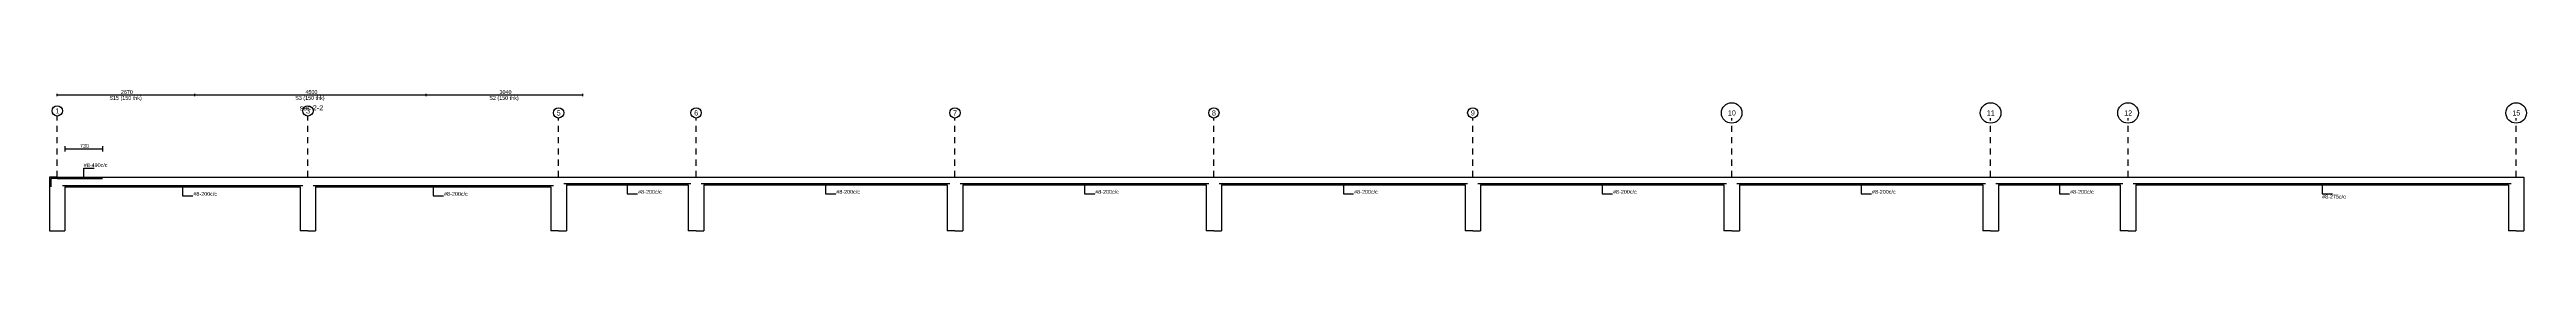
# Model space of a CAD drawing. Extents: x 0 to 119, y -5 to 121.
# Drawn here: x 70.41 to 118.53, y 61.83 to 64.58 of the extents above; entities that cross this region are included whole.
import ezdxf

# ---------------------------------------------------------------- set-up
doc = ezdxf.new("R2010")
doc.units = 0
doc.linetypes.add('ACAD_ISO02W100', pattern=[15, 12, -3])
for name, color, linetype in [('Axisline', 7, 'CONTINUOUS'), ('Axisline_Name', 1, 'CONTINUOUS'), ('LongBars', 1, 'CONTINUOUS'), ('Longsection', 2, 'CONTINUOUS'), ('Section_Name', 1, 'CONTINUOUS'), ('Slab_Bottom_Steel', 1, 'CONTINUOUS'), ('Slab_Bottom_Steel_Y', 3, 'CONTINUOUS'), ('Slab_ID', 4, 'CONTINUOUS'), ('Slab_Top_Steel', 3, 'CONTINUOUS'), ('Span_Dim', 7, 'CONTINUOUS'), ('span_line', 7, 'CONTINUOUS'), ('Steel_Length', 7, 'CONTINUOUS')]:
    doc.layers.add(name, color=color, linetype=linetype)
doc.styles.add('STRUDS_Arial', font='ARIAL.TTF', dxfattribs={"height": 0.04})

msp = doc.modelspace()

# ---------------------------------------------------------------- linework, layer by layer
at = {"layer": 'Axisline', "linetype": 'ACAD_ISO02W100', "ltscale": 0.01}
for p, q in [((70.558, 62.88), (70.558, 64.07)), ((75.428, 62.88), (75.428, 64.07)), ((80.298, 62.88), (80.298, 64.03)), ((82.968, 62.88), (82.968, 64.03)), ((87.998, 62.88), (87.998, 64.03)), ((93.028, 62.88), (93.028, 64.03)), ((98.058, 62.88), (98.058, 64.03)), ((103.088, 62.88), (103.088, 64.03)), ((108.118, 62.88), (108.118, 64.03)), ((110.788, 62.88), (110.788, 64.03)), ((118.328, 62.88), (118.328, 64.03))]:
    msp.add_line(p, q, dxfattribs=at)
at = {"layer": 'Axisline'}
for centre, radius in [((70.558, 64.17), 0.1), ((75.428, 64.17), 0.1), ((80.298, 64.13), 0.1), ((82.968, 64.13), 0.1), ((87.998, 64.13), 0.1), ((93.028, 64.13), 0.1), ((98.058, 64.13), 0.1), ((103.088, 64.13), 0.2), ((108.118, 64.13), 0.2), ((110.788, 64.13), 0.2), ((118.328, 64.13), 0.2)]:
    msp.add_circle(centre, radius, dxfattribs=at)
at = {"layer": 'Longsection'}
for p, q in [((70.558, 62.88), (70.408, 62.88)), ((70.408, 62.88), (70.408, 61.83)), ((70.558, 62.88), (75.428, 62.88)), ((70.708, 62.69), (75.278, 62.69)), ((70.708, 62.69), (70.708, 61.83)), ((75.278, 62.69), (75.278, 61.83)), ((75.428, 62.88), (80.298, 62.88)), ((75.578, 62.69), (80.148, 62.69)), ((75.578, 62.69), (75.578, 61.83)), ((80.148, 62.69), (80.148, 61.83)), ((80.298, 62.88), (82.968, 62.88)), ((80.448, 62.73), (82.818, 62.73)), ((80.448, 62.73), (80.448, 61.83)), ((82.818, 62.73), (82.818, 61.83)), ((82.968, 62.88), (87.998, 62.88)), ((83.118, 62.73), (87.848, 62.73)), ((83.118, 62.73), (83.118, 61.83)), ((87.848, 62.73), (87.848, 61.83)), ((87.998, 62.88), (93.028, 62.88)), ((88.148, 62.73), (92.878, 62.73)), ((88.148, 62.73), (88.148, 61.83)), ((92.878, 62.73), (92.878, 61.83)), ((93.028, 62.88), (98.058, 62.88)), ((93.178, 62.73), (97.908, 62.73)), ((93.178, 62.73), (93.178, 61.83)), ((97.908, 62.73), (97.908, 61.83)), ((98.058, 62.88), (103.088, 62.88)), ((98.208, 62.73), (102.938, 62.73)), ((98.208, 62.73), (98.208, 61.83)), ((102.938, 62.73), (102.938, 61.83)), ((103.088, 62.88), (108.118, 62.88)), ((103.238, 62.73), (107.968, 62.73)), ((103.238, 62.73), (103.238, 61.83)), ((107.968, 62.73), (107.968, 61.83)), ((108.118, 62.88), (110.788, 62.88)), ((108.268, 62.73), (110.638, 62.73)), ((108.268, 62.73), (108.268, 61.83)), ((110.638, 62.73), (110.638, 61.83)), ((110.788, 62.88), (118.328, 62.88)), ((110.938, 62.73), (118.178, 62.73)), ((110.938, 62.73), (110.938, 61.83)), ((118.178, 62.73), (118.178, 61.83)), ((118.328, 62.88), (118.478, 62.88)), ((118.478, 62.88), (118.478, 61.83)), ((70.408, 61.83), (70.558, 61.83)), ((70.558, 61.83), (70.708, 61.83)), ((75.428, 61.83), (75.278, 61.83)), ((75.428, 61.83), (75.578, 61.83)), ((80.298, 61.83), (80.148, 61.83)), ((80.298, 61.83), (80.448, 61.83)), ((82.968, 61.83), (82.818, 61.83)), ((82.968, 61.83), (83.118, 61.83)), ((87.998, 61.83), (87.848, 61.83)), ((87.998, 61.83), (88.148, 61.83)), ((93.028, 61.83), (92.878, 61.83)), ((93.028, 61.83), (93.178, 61.83)), ((98.058, 61.83), (97.908, 61.83)), ((98.058, 61.83), (98.208, 61.83)), ((103.088, 61.83), (102.938, 61.83)), ((103.088, 61.83), (103.238, 61.83)), ((108.118, 61.83), (107.968, 61.83)), ((108.118, 61.83), (108.268, 61.83)), ((110.788, 61.83), (110.638, 61.83)), ((110.788, 61.83), (110.938, 61.83)), ((118.328, 61.83), (118.178, 61.83)), ((118.328, 61.83), (118.478, 61.83))]:
    msp.add_line(p, q, dxfattribs=at)
at = {"layer": 'Slab_Bottom_Steel'}
for p, q in [((70.658, 62.715), (75.328, 62.715)), ((72.993, 62.715), (72.993, 62.515)), ((75.528, 62.715), (80.198, 62.715)), ((77.863, 62.715), (77.863, 62.515)), ((80.398, 62.755), (82.868, 62.755)), ((81.633, 62.755), (81.633, 62.555)), ((83.068, 62.755), (87.898, 62.755)), ((85.483, 62.755), (85.483, 62.555)), ((88.098, 62.755), (92.928, 62.755)), ((90.513, 62.755), (90.513, 62.555)), ((93.128, 62.755), (97.958, 62.755)), ((95.543, 62.755), (95.543, 62.555)), ((98.158, 62.755), (102.988, 62.755)), ((100.573, 62.755), (100.573, 62.555)), ((103.188, 62.755), (108.018, 62.755)), ((105.603, 62.755), (105.603, 62.555)), ((108.218, 62.755), (110.688, 62.755)), ((109.453, 62.755), (109.453, 62.555)), ((110.888, 62.755), (118.228, 62.755)), ((114.558, 62.755), (114.558, 62.555)), ((72.993, 62.515), (73.193, 62.515)), ((77.863, 62.515), (78.063, 62.515)), ((81.633, 62.555), (81.833, 62.555)), ((85.483, 62.555), (85.683, 62.555)), ((90.513, 62.555), (90.713, 62.555)), ((95.543, 62.555), (95.743, 62.555)), ((100.573, 62.555), (100.773, 62.555)), ((105.603, 62.555), (105.803, 62.555)), ((109.453, 62.555), (109.653, 62.555)), ((114.558, 62.555), (114.758, 62.555))]:
    msp.add_line(p, q, dxfattribs=at)
for points in [[(72.993, 62.715), (72.983, 62.655), (72.993, 62.715), (73.003, 62.655)], [(77.863, 62.715), (77.853, 62.655), (77.863, 62.715), (77.873, 62.655)], [(81.633, 62.755), (81.623, 62.695), (81.633, 62.755), (81.643, 62.695)], [(85.483, 62.755), (85.473, 62.695), (85.483, 62.755), (85.493, 62.695)], [(90.513, 62.755), (90.503, 62.695), (90.513, 62.755), (90.523, 62.695)], [(95.543, 62.755), (95.533, 62.695), (95.543, 62.755), (95.553, 62.695)], [(100.573, 62.755), (100.563, 62.695), (100.573, 62.755), (100.583, 62.695)], [(105.603, 62.755), (105.593, 62.695), (105.603, 62.755), (105.613, 62.695)], [(109.453, 62.755), (109.443, 62.695), (109.453, 62.755), (109.463, 62.695)], [(114.558, 62.755), (114.548, 62.695), (114.558, 62.755), (114.568, 62.695)]]:
    msp.add_solid(points, dxfattribs=at)
at = {"layer": 'Slab_Bottom_Steel_Y'}
for p, q in [((70.558, 62.855), (70.433, 62.855)), ((70.433, 62.855), (70.433, 62.69))]:
    msp.add_line(p, q, dxfattribs=at)
at = {"layer": 'Slab_Top_Steel'}
for p, q in [((71.0733, 62.855), (71.0733, 63.055)), ((71.0733, 63.055), (71.2733, 63.055)), ((70.558, 62.855), (71.4385, 62.855))]:
    msp.add_line(p, q, dxfattribs=at)
msp.add_solid([(71.0733, 62.855), (71.0633, 62.915), (71.0733, 62.855), (71.0833, 62.915)], dxfattribs=at)
at = {"layer": 'Span_Line'}
for p, q in [((70.558, 64.46), (70.558, 64.5)), ((73.228, 64.46), (73.228, 64.5)), ((73.228, 64.46), (73.228, 64.5)), ((77.728, 64.46), (77.728, 64.5)), ((77.728, 64.46), (77.728, 64.5)), ((80.768, 64.46), (80.768, 64.5)), ((70.558, 64.48), (73.228, 64.48)), ((73.228, 64.48), (77.728, 64.48)), ((77.728, 64.48), (80.768, 64.48))]:
    msp.add_line(p, q, dxfattribs=at)
for points in [[(70.558, 64.48), (70.618, 64.49), (70.558, 64.48), (70.618, 64.47)], [(73.228, 64.48), (73.168, 64.492), (73.228, 64.48), (73.168, 64.47)], [(73.228, 64.48), (73.288, 64.49), (73.228, 64.48), (73.288, 64.47)], [(77.728, 64.48), (77.668, 64.492), (77.728, 64.48), (77.668, 64.47)], [(77.728, 64.48), (77.788, 64.49), (77.728, 64.48), (77.788, 64.47)], [(80.768, 64.48), (80.708, 64.492), (80.768, 64.48), (80.708, 64.47)]]:
    msp.add_solid(points, dxfattribs=at)
at = {"layer": 'Steel_Length'}
for p, q in [((70.708, 63.48), (70.708, 63.38)), ((70.708, 63.43), (71.4385, 63.43)), ((71.4385, 63.48), (71.4385, 63.38))]:
    msp.add_line(p, q, dxfattribs=at)
for points in [[(70.708, 63.43), (70.768, 63.44), (70.708, 63.43), (70.768, 63.42)], [(71.4385, 63.43), (71.3785, 63.44), (71.4385, 63.43), (71.3785, 63.42)]]:
    msp.add_solid(points, dxfattribs=at)

# ---------------------------------------------------------------- texts
at = {"layer": 'Axisline_Name', "style": 'STRUDS_Arial'}
for s, p in [('1', (70.5205, 64.12)), ('3', (75.3905, 64.12)), ('5', (80.2605, 64.08)), ('6', (82.9305, 64.08)), ('7', (87.9605, 64.08)), ('8', (92.9905, 64.08)), ('9', (98.0205, 64.08)), ('10', (103.013, 64.08)), ('11', (108.043, 64.08)), ('12', (110.713, 64.08)), ('15', (118.253, 64.08))]:
    msp.add_text(s, height=0.1, dxfattribs=at).set_placement(p)
at = {"layer": 'LongBars', "style": 'STRUDS_Arial'}
for p in [(73.203, 62.515), (78.073, 62.515), (81.843, 62.555), (85.693, 62.555), (90.723, 62.555), (95.753, 62.555), (100.783, 62.555), (105.813, 62.555), (109.663, 62.555)]:
    msp.add_text('#8-200c/c', height=0.075, dxfattribs=at).set_placement(p)
at = {"layer": 'Section_name', "style": 'STRUDS_Arial'}
msp.add_text('sec 2-2', height=0.1, dxfattribs=at).set_placement((75.267, 64.18))
at = {"layer": 'Slab_Bottom_Steel', "style": 'STRUDS_Arial'}
msp.add_text('#8-275c/c', height=0.075, dxfattribs=at).set_placement((114.558, 62.46))
at = {"layer": 'Slab_ID', "style": 'STRUDS_Arial'}
for s, p in [('S15 (150 thk)', (71.5713, 64.385)), ('S3 (150 thk)', (75.181, 64.385)), ('S2 (150 thk)', (78.951, 64.385))]:
    msp.add_text(s, height=0.075, dxfattribs=at).set_placement(p)
at = {"layer": 'Slab_Top_Steel', "style": 'STRUDS_Arial'}
msp.add_text('#8-490c/c', height=0.075, dxfattribs=at).set_placement((71.0733, 63.075))
at = {"layer": 'Span_Dim', "style": 'STRUDS_Arial'}
for s, p in [('2670', (71.794, 64.5)), ('4500', (75.379, 64.5)), ('3040', (79.149, 64.5))]:
    msp.add_text(s, height=0.075, dxfattribs=at).set_placement(p)
at = {"layer": 'Steel_Length', "style": 'STRUDS_Arial'}
msp.add_text('730', height=0.075, dxfattribs=at).set_placement((70.999, 63.45))

doc.saveas('drawing.dxf')
